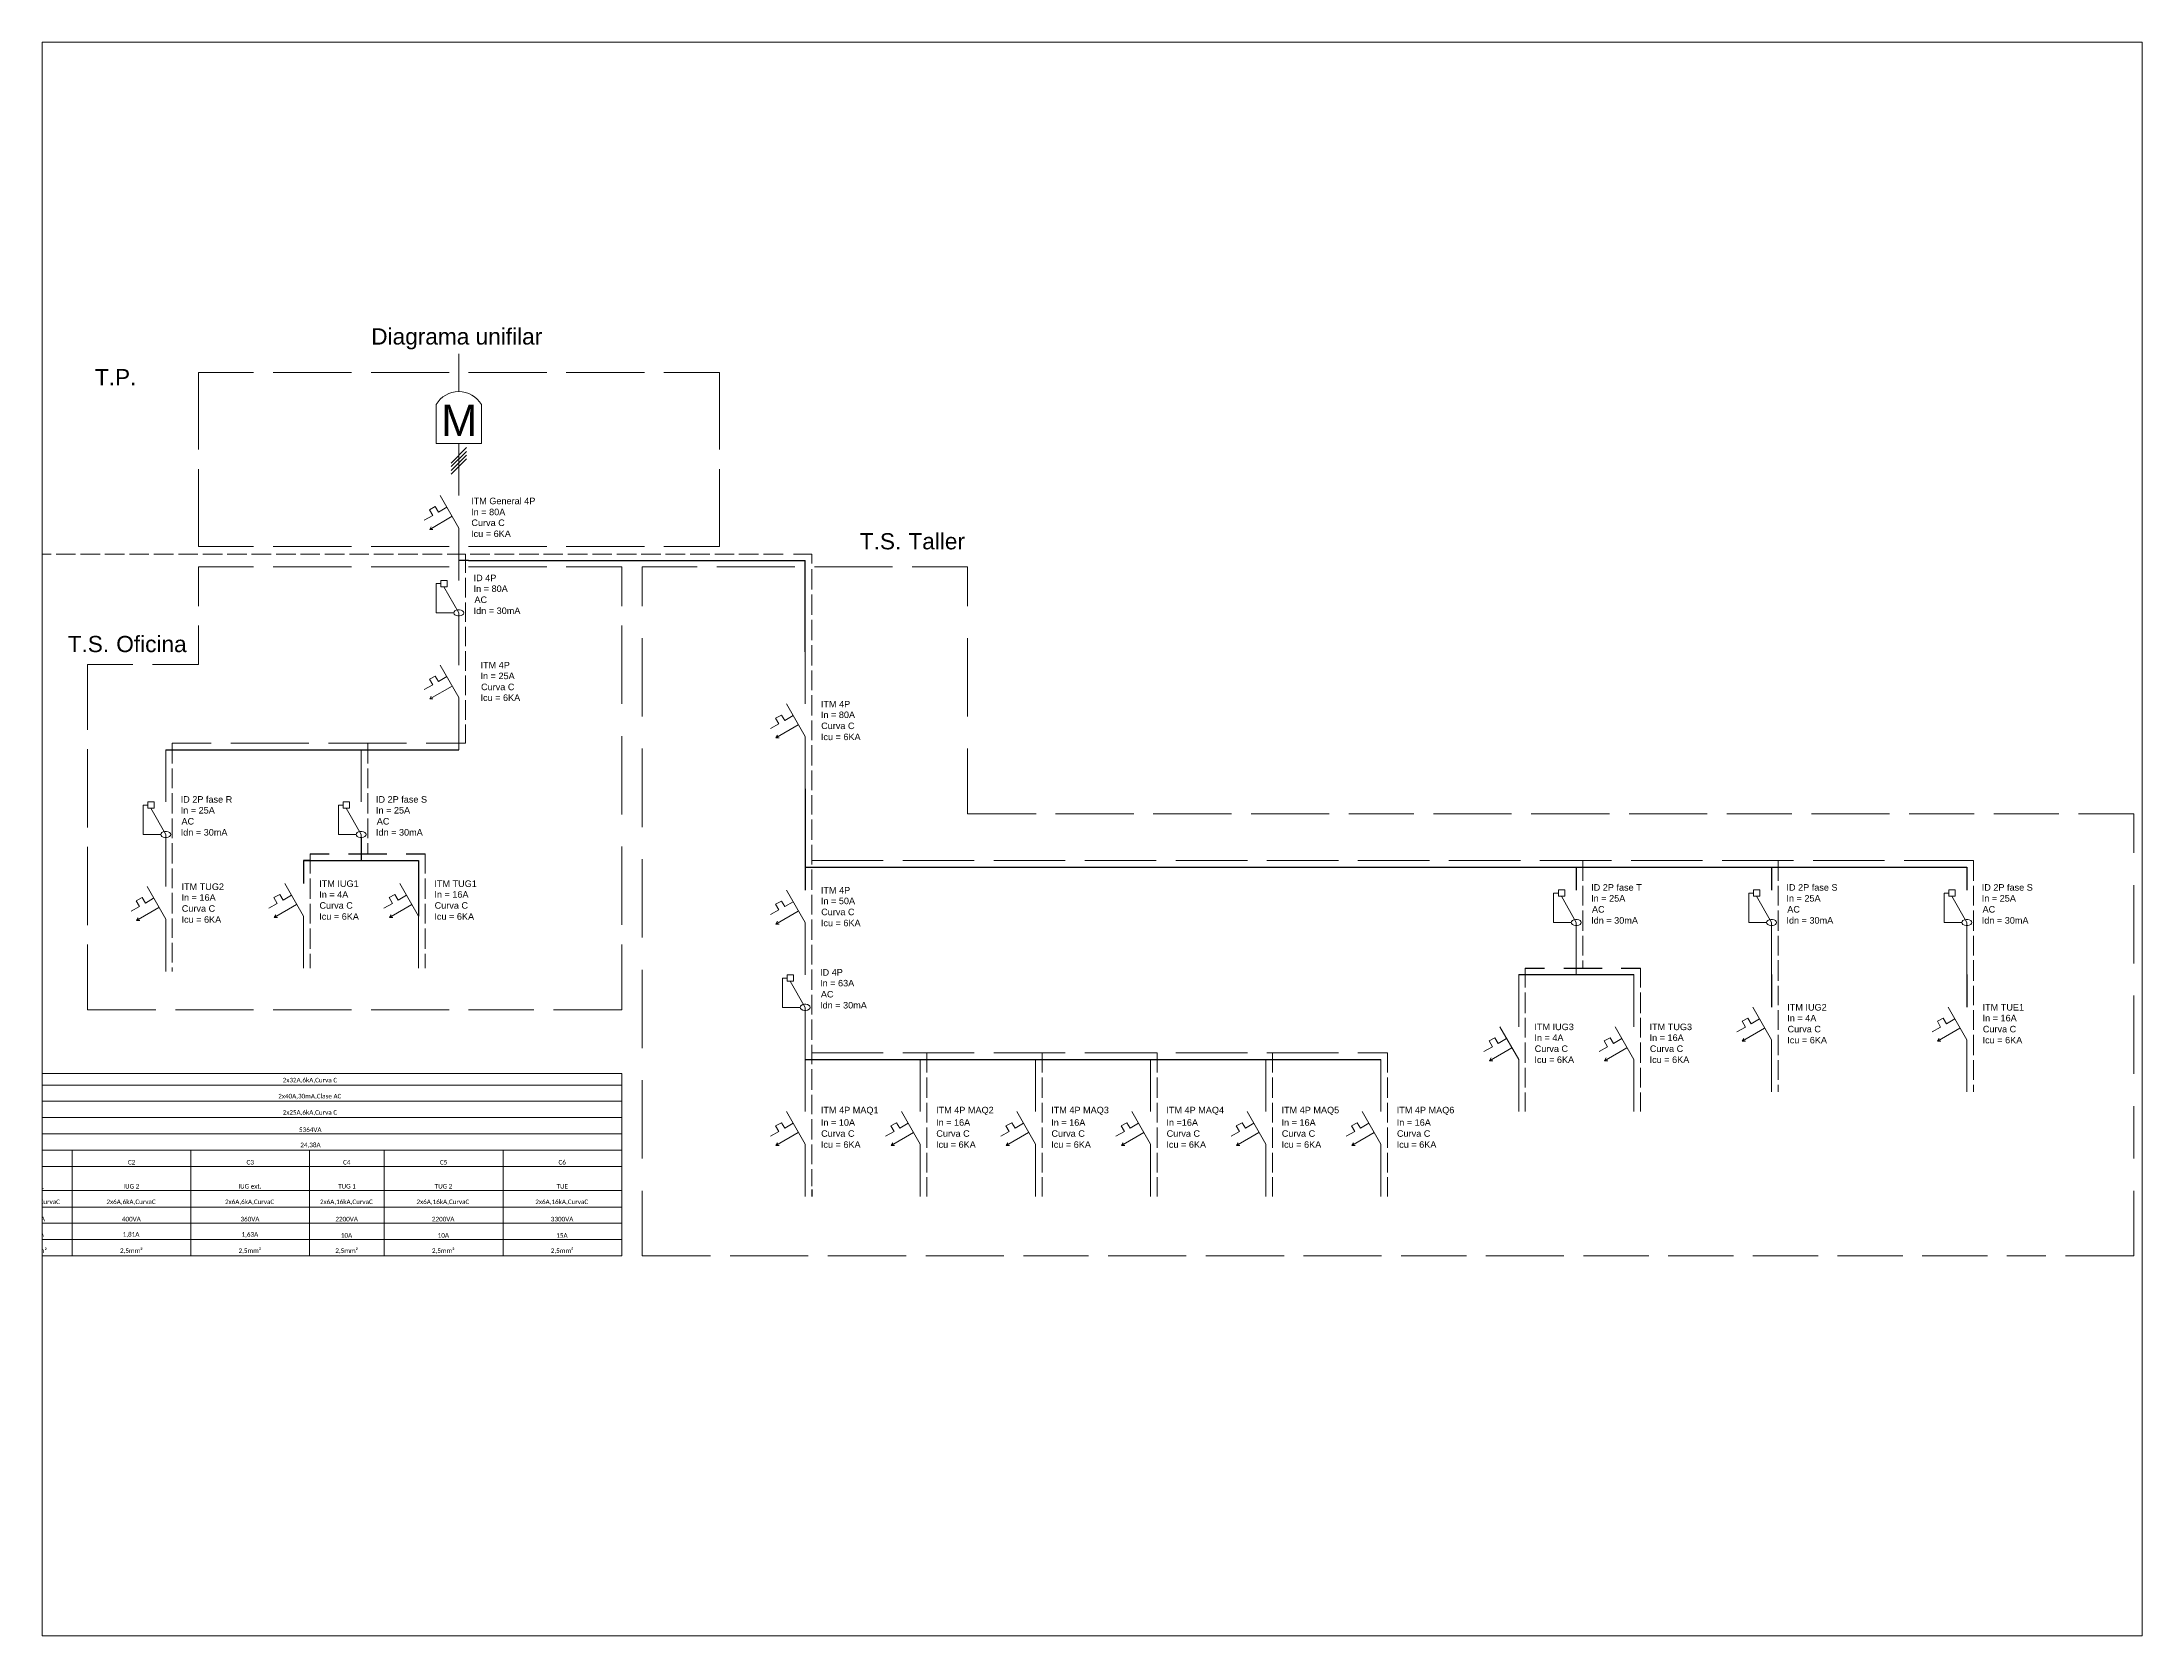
# Paper-space layout 'Layout2' of a CAD drawing. Header units: millimetres. Extents: x 26 to 231, y 20 to 176.
# The model-space entities are those that its viewports show. They can reach past a viewport. Long polylines and large blocks are cut down to what shows.
import ezdxf

# ---------------------------------------------------------------- set-up
doc = ezdxf.new("R2010")
doc.units = ezdxf.units.MM
for name, color, linetype in [('Diferencial', 7, 'Continuous'), ('Medidor', 7, 'Continuous'), ('PDF_Text', 7, 'Continuous'), ('T+S+R+N', 7, 'Continuous'), ('Termica', 7, 'Continuous')]:
    doc.layers.add(name, color=color, linetype=linetype)
for name, color, linetype, true_color in [('Fases', 7, 'Continuous', 0x979797), ('PDF_Geometry', 7, 'Continuous', 0x979797), ('T.P.', 7, 'Continuous', 0x72742f), ('T.S. Oficina', 7, 'Continuous', 0x5d67af), ('T.S. Taller', 7, 'Continuous', 0x991b1e), ('Tierra', 7, 'Continuous', 0x00b800)]:
    doc.layers.add(name, color=color, linetype=linetype, true_color=true_color)
doc.styles.add('PDF Arial', font='arial.ttf')
doc.styles.add('PDF Calibri', font='calibri.ttf')

psp = doc.layouts.new('Layout2')

msp = doc.modelspace()

# ---------------------------------------------------------------- texts
at = {"layer": 'Diferencial', "char_height": 0.03936942915897826, "attachment_point": 7, "style": 'PDF Arial'}
for s, insert in [('ID 4P', (3659.466040027468, 2250.816710253647)), ('In = 80A', (3659.466040027468, 2250.751076764747)), ('Idn = 30mA', (3659.466040027468, 2250.617741624288)), ('AC', (3659.47105862122, 2250.684392311786)), ('ID 2P fase R', (3657.696040152468, 2249.478410191147)), ('ID 2P fase S', (3658.876040142052, 2249.478410191147)), ('In = 25A', (3657.696040152468, 2249.412776702247)), ('AC', (3657.70105874622, 2249.346092249286)), ('In = 25A', (3658.876040142052, 2249.412776702247)), ('AC', (3658.881058735803, 2249.346092249286)), ('Idn = 30mA', (3657.696040152468, 2249.279441561788)), ('Idn = 30mA', (3658.876040142052, 2249.279441561788)), ('ID 2P fase T', (3666.218539027479, 2248.946709889065)), ('ID 2P fase S', (3667.398539017062, 2248.946709889065)), ('ID 2P fase S', (3668.578539006645, 2248.946709889065)), ('In = 25A', (3666.218539027479, 2248.881076400164)), ('AC', (3666.22355762123, 2248.814391947203)), ('In = 25A', (3667.398539017062, 2248.881076400164)), ('AC', (3667.403557610814, 2248.814391947203)), ('In = 25A', (3668.578539006645, 2248.881076400164)), ('AC', (3668.583557600397, 2248.814391947203)), ('Idn = 30mA', (3666.218539027479, 2248.747741259705)), ('Idn = 30mA', (3667.398539017062, 2248.747741259705)), ('Idn = 30mA', (3668.578539006645, 2248.747741259705)), ('ID 4P', (3661.559373152469, 2248.434176503648)), ('In = 63A', (3661.559373152469, 2248.368543014748)), ('AC', (3661.564391746221, 2248.301858561787)), ('Idn = 30mA', (3661.559373152469, 2248.235207874289))]:
    msp.add_mtext(s, dxfattribs=dict(at, insert=insert))
at = {"layer": 'Medidor', "insert": (3659.269423262556, 2251.69336822909), "char_height": 0.1884982759732423, "attachment_point": 7, "style": 'PDF Arial'}
msp.add_mtext('M', dxfattribs=at)
at = {"layer": 'PDF_Text', "attachment_point": 7}
for s, insert, char_height, style in [('Diagrama unifilar', (3658.84776624877, 2252.216389559511), 0.09782862124348851, 'PDF Arial'), ('2x32A,6kA,Curva C', (3658.312503629994, 2247.783766790236), 0.02750583274574534, 'PDF Calibri'), ('2x40A,30mA,Clase AC', (3658.285843923304, 2247.687086224303), 0.02750583274574534, 'PDF Calibri'), ('2x25A,6kA,Curva C', (3658.312503629994, 2247.588766094095), 0.02750583274574534, 'PDF Calibri'), ('5364VA', (3658.410975959822, 2247.489488859018), 0.02750583274574534, 'PDF Calibri'), ('C1', (3656.799343305376, 2247.292885470698), 0.02750583274574534, 'PDF Calibri'), ('C2', (3657.377395730361, 2247.292885470698), 0.02750583274574534, 'PDF Calibri'), ('C3', (3658.094111405716, 2247.2928219957), 0.02750583274574534, 'PDF Calibri'), ('24,38A', (3658.419168284469, 2247.39209948904), 0.02750583274574534, 'PDF Calibri'), ('C4', (3658.67736370259, 2247.292885470698), 0.02750583274574534, 'PDF Calibri'), ('C5', (3659.262349290094, 2247.2928219957), 0.02750583274574534, 'PDF Calibri'), ('C6', (3659.97906496545, 2247.2928219957), 0.02750583274574534, 'PDF Calibri'), ('2x6A,6kA,CurvaC', (3656.669201586537, 2247.048766013817), 0.02750583274574534, 'PDF Calibri'), ('IUG 1', (3656.77247994402, 2247.147821292575), 0.02750583274574534, 'PDF Calibri'), ('2x6A,6kA,CurvaC', (3657.247687334179, 2247.048766013817), 0.02750583274574534, 'PDF Calibri'), ('IUG 2', (3657.349232401032, 2247.147821292575), 0.02750583274574534, 'PDF Calibri'), ('2x6A,6kA,CurvaC', (3657.963969686878, 2247.048766013817), 0.02750583274574534, 'PDF Calibri'), ('IUG ext.', (3658.044281943517, 2247.147821292575), 0.02750583274574534, 'PDF Calibri'), ('2x6A,16kA,CurvaC', (3658.537688885288, 2247.048766013817), 0.02750583274574534, 'PDF Calibri'), ('TUG 1', (3658.647467082632, 2247.147821292575), 0.02750583274574534, 'PDF Calibri'), ('2x6A,16kA,CurvaC', (3659.120941182162, 2247.048766013817), 0.02750583274574534, 'PDF Calibri'), ('TUG 2', (3659.230719379506, 2247.147821292575), 0.02750583274574534, 'PDF Calibri'), ('2x6A,16kA,CurvaC', (3659.83895682549, 2247.048766013817), 0.02750583274574534, 'PDF Calibri'), ('TUE', (3659.967367897103, 2247.147821292575), 0.02750583274574534, 'PDF Calibri'), ('480VA', (3656.762412916237, 2246.949514865114), 0.02750583274574534, 'PDF Calibri'), ('400VA', (3657.340898663879, 2246.949514865114), 0.02750583274574534, 'PDF Calibri'), ('360VA', (3658.057614339235, 2246.949514865114), 0.02750583274574534, 'PDF Calibri'), ('2200VA', (3658.630900214988, 2246.949514865114), 0.02750583274574534, 'PDF Calibri'), ('2200VA', (3659.214152511862, 2246.949514865114), 0.02750583274574534, 'PDF Calibri'), ('3300VA', (3659.932601477848, 2246.949514865114), 0.02750583274574534, 'PDF Calibri'), ('2,18A', (3656.769201572703, 2246.852112581015), 0.02750583274574534, 'PDF Calibri'), ('1,81A', (3657.345954029715, 2246.852112581015), 0.02750583274574534, 'PDF Calibri'), ('1,63A', (3658.063969673043, 2246.852112581015), 0.02750583274574534, 'PDF Calibri'), ('10A', (3658.664154510055, 2246.851181562653), 0.02750583274574534, 'PDF Calibri'), ('10A', (3659.249140097558, 2246.851181562653), 0.02750583274574534, 'PDF Calibri'), ('15A', (3659.965855772914, 2246.851181562653), 0.02750583274574534, 'PDF Calibri'), ('2,5mm²', (3656.750872959762, 2246.75377902029), 0.02750583274574534, 'PDF Calibri'), ('2,5mm²', (3657.329358707404, 2246.75377902029), 0.02750583274574534, 'PDF Calibri'), ('2,5mm²', (3658.045641060103, 2246.75377902029), 0.02750583274574534, 'PDF Calibri'), ('2,5mm²', (3658.630626647606, 2246.75377902029), 0.02750583274574534, 'PDF Calibri'), ('2,5mm²', (3659.214312267137, 2246.75377902029), 0.02750583274574534, 'PDF Calibri'), ('2,5mm²', (3659.932327910465, 2246.75377902029), 0.02750583274574534, 'PDF Calibri')]:
    msp.add_mtext(s, dxfattribs=dict(at, insert=insert, char_height=char_height, style=style))
at = {"layer": 'T.P.', "color": 67, "true_color": 0x72742f, "insert": (3657.177814843768, 2252.000122073905), "char_height": 0.09782862124348851, "attachment_point": 7, "style": 'PDF Arial'}
msp.add_mtext('T.P.', dxfattribs=at)
at = {"layer": 'T.S. Oficina', "color": 165, "true_color": 0x5d67af, "insert": (3656.915531277643, 2250.38682572381), "char_height": 0.09782862124348851, "attachment_point": 7, "style": 'PDF Arial'}
msp.add_mtext('\\pxi-3,l4,t4;T.S.^IOficina', dxfattribs=at)
at = {"layer": 'T.S. Taller', "color": 244, "true_color": 0x991b1e, "insert": (3661.701921865008, 2251.0074755154), "char_height": 0.09782862124348851, "attachment_point": 7, "style": 'PDF Arial'}
msp.add_mtext('\\pxi-3,l4,t4;T.S.^ITaller', dxfattribs=at)
at = {"layer": 'Termica', "char_height": 0.03936942915897826, "attachment_point": 7, "style": 'PDF Arial'}
for s, insert in [('ITM General 4P', (3659.451051777306, 2251.281060124288)), ('In = 80A', (3659.451051777306, 2251.214409436622)), ('Curva C', (3659.452730214806, 2251.149386702413)), ('Icu = 6KA', (3659.451051777306, 2251.082736014747)), ('ITM 4P', (3659.507715761847, 2250.290050003811)), ('In = 25A', (3659.507715761847, 2250.224416514911)), ('Icu = 6KA', (3659.507715761847, 2250.092743093036)), ('Curva C', (3659.511055917931, 2250.15773206195)), ('ITM 4P', (3661.564411813927, 2250.054391400326)), ('In = 80A', (3661.564411813927, 2249.98940243158)), ('Curva C', (3661.566073532679, 2249.922717978451)), ('Icu = 6KA', (3661.564411813927, 2249.856067290953)), ('ITM TUG2', (3657.70107933476, 2248.951091629492)), ('ITM IUG1', (3658.533163048302, 2248.969424962824)), ('ITM TUG1', (3659.22899612122, 2248.969424962826)), ('ITM 4P', (3661.564412074344, 2248.930191223243)), ('Curva C', (3657.702741053512, 2248.819418207617)), ('In = 16A', (3657.70107933476, 2248.886102660746)), ('Curva C', (3658.534824767053, 2248.837751540949)), ('In = 4A', (3658.533163048302, 2248.904435994078)), ('Curva C', (3659.230657839972, 2248.837751540952)), ('In = 16A', (3659.22899612122, 2248.90443599408)), ('Curva C', (3661.566073793096, 2248.798517801368)), ('In = 50A', (3661.564412074344, 2248.865202254497)), ('Icu = 6KA', (3657.70107933476, 2248.752767520119)), ('Icu = 6KA', (3658.533163048302, 2248.771100853451)), ('Icu = 6KA', (3659.22899612122, 2248.771100853453)), ('Icu = 6KA', (3661.564412074344, 2248.73186711387)), ('ITM IUG2', (3667.403578199354, 2248.222691327409)), ('ITM TUE1', (3668.583578188937, 2248.222691327409)), ('In = 16A', (3668.583578188937, 2248.157702358663)), ('ITM IUG3', (3665.875661673311, 2248.104391275325)), ('In = 4A', (3665.875661673311, 2248.039402306579)), ('ITM TUG3', (3666.57149474623, 2248.104391275328)), ('In = 16A', (3666.57149474623, 2248.039402306581)), ('Curva C', (3667.405239918106, 2248.091017905534)), ('In = 4A', (3667.403578199354, 2248.157702358663)), ('Curva C', (3668.585239907689, 2248.091017905534)), ('Curva C', (3665.877323392063, 2247.97271785345)), ('Icu = 6KA', (3665.875661673311, 2247.906067165952)), ('Curva C', (3666.573156464981, 2247.972717853453)), ('Icu = 6KA', (3666.57149474623, 2247.906067165954)), ('Icu = 6KA', (3667.403578199354, 2248.024367218036)), ('Icu = 6KA', (3668.583578188937, 2248.024367218036)), ('ITM 4P MAQ1', (3661.564412334761, 2247.59185788991)), ('In = 10A', (3661.564412334761, 2247.526868921163)), ('ITM 4P MAQ2', (3662.26024540768, 2247.591857889912)), ('In = 16A', (3662.26024540768, 2247.526868921166)), ('ITM 4P MAQ3', (3662.956078480598, 2247.591857889914)), ('In = 16A', (3662.956078480598, 2247.526868921168)), ('ITM 4P MAQ4', (3663.651911553517, 2247.591857889916)), ('In =16A', (3663.651911553517, 2247.52686892117)), ('ITM 4P MAQ5', (3664.347744626435, 2247.591857889919)), ('In = 16A', (3664.347744626435, 2247.526868921173)), ('ITM 4P MAQ6', (3665.043577699354, 2247.591857889921)), ('In = 16A', (3665.043577699354, 2247.526868921175)), ('Curva C', (3661.566074053513, 2247.460184468035)), ('Curva C', (3662.261907126431, 2247.460184468037)), ('Curva C', (3662.95774019935, 2247.460184468039)), ('Curva C', (3663.653573272268, 2247.460184468041)), ('Curva C', (3664.349406345187, 2247.460184468044)), ('Curva C', (3665.045239418105, 2247.460184468046)), ('Icu = 6KA', (3661.564412334761, 2247.393533780536)), ('Icu = 6KA', (3662.26024540768, 2247.393533780539)), ('Icu = 6KA', (3662.956078480598, 2247.393533780541)), ('Icu = 6KA', (3663.651911553517, 2247.393533780543)), ('Icu = 6KA', (3664.347744626435, 2247.393533780546)), ('Icu = 6KA', (3665.043577699354, 2247.393533780548))]:
    msp.add_mtext(s, dxfattribs=dict(at, insert=insert))

# ---------------------------------------------------------------- linework, layer by layer
at = {"layer": 'Diferencial'}
msp.add_line((3658.78614483997, 2249.268471925522), (3658.78614483997, 2249.129305310939), dxfattribs=at)
at = {"layer": 'Diferencial', "color": 7, "lineweight": 13}
for points in [[(3659.34614468372, 2250.625105321355), (3659.239477798304, 2250.625105321355), (3659.239477798304, 2250.801771894272), (3659.267811142054, 2250.801771894272)], [(3659.376144725387, 2250.310105425522), (3659.376144725387, 2250.625105321355), (3659.286144579553, 2250.783438779689)], [(3657.57614480872, 2249.286805258856), (3657.469477923304, 2249.286805258856), (3657.469477923304, 2249.463471831772), (3657.497811267054, 2249.463471831772)], [(3657.606144850387, 2248.971805363022), (3657.606144850387, 2249.286805258856), (3657.516144704553, 2249.445138717189)], [(3658.756144798303, 2249.286805258856), (3658.649477912887, 2249.286805258856), (3658.649477912887, 2249.463471831772), (3658.677811256637, 2249.463471831772)], [(3658.78614483997, 2249.129305310939), (3658.78614483997, 2249.286805258856), (3658.696144694137, 2249.445138717189)], [(3666.09864368373, 2248.755104956773), (3665.991976798314, 2248.755104956773), (3665.991976798314, 2248.93177152969), (3666.020310142064, 2248.93177152969)], [(3666.128643725397, 2248.440105060939), (3666.128643725397, 2248.755104956773), (3666.038643579564, 2248.913438415106)], [(3667.278643673314, 2248.755104956773), (3667.171976787897, 2248.755104956773), (3667.171976787897, 2248.93177152969), (3667.200310131647, 2248.93177152969)], [(3667.30864371498, 2248.440105060939), (3667.30864371498, 2248.755104956773), (3667.218643569147, 2248.913438415106)], [(3668.458643662897, 2248.755104956773), (3668.351976777481, 2248.755104956773), (3668.351976777481, 2248.93177152969), (3668.380310121231, 2248.93177152969)], [(3668.488643704564, 2248.440105060939), (3668.488643704564, 2248.755104956773), (3668.39864355873, 2248.913438415106)], [(3661.439477808721, 2248.242571571356), (3661.332810923304, 2248.242571571356), (3661.332810923304, 2248.419238144273), (3661.361144267054, 2248.419238144273)], [(3661.469477850388, 2247.927571675523), (3661.469477850388, 2248.242571571356), (3661.379477704554, 2248.40090502969)]]:
    msp.add_lwpolyline(points, dxfattribs=at)
for points in [[(3659.30614471497, 2250.821772040106), (3659.30614471497, 2250.783438779689), (3659.267811142054, 2250.783438779689), (3659.267811142054, 2250.821772040106)], [(3659.40614446497, 2250.625105321355), (3659.404477798304, 2250.631771988022), (3659.399477798303, 2250.636771988022), (3659.39114446497, 2250.641771988022), (3659.38114446497, 2250.643438654689), (3659.37114446497, 2250.643438654689), (3659.36114446497, 2250.641771988022), (3659.352811131637, 2250.636771988022), (3659.347811131637, 2250.631771988022), (3659.34614446497, 2250.625105321355), (3659.347811131637, 2250.618438654689), (3659.352811131637, 2250.613438654689), (3659.36114446497, 2250.608438654689), (3659.37114446497, 2250.606771988022), (3659.38114446497, 2250.606771988022), (3659.39114446497, 2250.608438654689), (3659.399477798303, 2250.613438654689), (3659.404477798304, 2250.618438654689)], [(3657.53614483997, 2249.483471977606), (3657.53614483997, 2249.445138717189), (3657.497811267054, 2249.445138717189), (3657.497811267054, 2249.483471977606)], [(3658.716144829554, 2249.483471977606), (3658.716144829554, 2249.445138717189), (3658.677811256637, 2249.445138717189), (3658.677811256637, 2249.483471977606)], [(3657.63614458997, 2249.286805258856), (3657.634477923304, 2249.293471925522), (3657.629477923304, 2249.298471925522), (3657.62114458997, 2249.303471925522), (3657.61114458997, 2249.305138592189), (3657.60114458997, 2249.305138592189), (3657.59114458997, 2249.303471925522), (3657.582811256637, 2249.298471925522), (3657.577811256637, 2249.293471925522), (3657.57614458997, 2249.286805258856), (3657.577811256637, 2249.280138592189), (3657.582811256637, 2249.275138592189), (3657.59114458997, 2249.270138592189), (3657.60114458997, 2249.268471925522), (3657.61114458997, 2249.268471925522), (3657.62114458997, 2249.270138592189), (3657.629477923304, 2249.275138592189), (3657.634477923304, 2249.280138592189)], [(3658.816144579554, 2249.286805258856), (3658.814477912887, 2249.293471925522), (3658.809477912887, 2249.298471925522), (3658.801144579554, 2249.303471925522), (3658.791144579553, 2249.305138592189), (3658.781144579554, 2249.305138592189), (3658.771144579553, 2249.303471925522), (3658.76281124622, 2249.298471925522), (3658.75781124622, 2249.293471925522), (3658.756144579554, 2249.286805258856), (3658.75781124622, 2249.280138592189), (3658.76281124622, 2249.275138592189), (3658.771144579553, 2249.270138592189), (3658.781144579554, 2249.268471925522), (3658.791144579553, 2249.268471925522), (3658.801144579554, 2249.270138592189), (3658.809477912887, 2249.275138592189), (3658.814477912887, 2249.280138592189)], [(3666.05864371498, 2248.951771675523), (3666.05864371498, 2248.913438415106), (3666.020310142064, 2248.913438415106), (3666.020310142064, 2248.951771675523)], [(3667.238643704564, 2248.951771675523), (3667.238643704564, 2248.913438415106), (3667.200310131647, 2248.913438415106), (3667.200310131647, 2248.951771675523)], [(3668.418643694147, 2248.951771675523), (3668.418643694147, 2248.913438415106), (3668.380310121231, 2248.913438415106), (3668.380310121231, 2248.951771675523)], [(3666.15864346498, 2248.755104956773), (3666.156976798314, 2248.761771623439), (3666.151976798314, 2248.76677162344), (3666.14364346498, 2248.77177162344), (3666.13364346498, 2248.773438290106), (3666.12364346498, 2248.773438290106), (3666.11364346498, 2248.77177162344), (3666.105310131647, 2248.76677162344), (3666.100310131647, 2248.761771623439), (3666.09864346498, 2248.755104956773), (3666.100310131647, 2248.748438290106), (3666.105310131647, 2248.743438290106), (3666.11364346498, 2248.738438290106), (3666.12364346498, 2248.736771623439), (3666.13364346498, 2248.736771623439), (3666.14364346498, 2248.738438290106), (3666.151976798314, 2248.743438290106), (3666.156976798314, 2248.748438290106)], [(3667.338643454564, 2248.755104956773), (3667.336976787897, 2248.761771623439), (3667.331976787897, 2248.76677162344), (3667.323643454564, 2248.77177162344), (3667.313643454564, 2248.773438290106), (3667.303643454564, 2248.773438290106), (3667.293643454564, 2248.77177162344), (3667.28531012123, 2248.76677162344), (3667.28031012123, 2248.761771623439), (3667.278643454564, 2248.755104956773), (3667.28031012123, 2248.748438290106), (3667.28531012123, 2248.743438290106), (3667.293643454564, 2248.738438290106), (3667.303643454564, 2248.736771623439), (3667.313643454564, 2248.736771623439), (3667.323643454564, 2248.738438290106), (3667.331976787897, 2248.743438290106), (3667.336976787897, 2248.748438290106)], [(3668.518643444147, 2248.755104956773), (3668.516976777481, 2248.761771623439), (3668.51197677748, 2248.76677162344), (3668.503643444147, 2248.77177162344), (3668.493643444147, 2248.773438290106), (3668.483643444147, 2248.773438290106), (3668.473643444147, 2248.77177162344), (3668.465310110814, 2248.76677162344), (3668.460310110814, 2248.761771623439), (3668.458643444147, 2248.755104956773), (3668.460310110814, 2248.748438290106), (3668.465310110814, 2248.743438290106), (3668.473643444147, 2248.738438290106), (3668.483643444147, 2248.736771623439), (3668.493643444147, 2248.736771623439), (3668.503643444147, 2248.738438290106), (3668.51197677748, 2248.743438290106), (3668.516976777481, 2248.748438290106)], [(3661.399477839971, 2248.439238290106), (3661.399477839971, 2248.40090502969), (3661.361144267054, 2248.40090502969), (3661.361144267054, 2248.439238290106)], [(3661.499477589971, 2248.242571571356), (3661.497810923304, 2248.249238238023), (3661.492810923304, 2248.254238238023), (3661.484477589971, 2248.259238238023), (3661.474477589971, 2248.26090490469), (3661.464477589971, 2248.26090490469), (3661.454477589971, 2248.259238238023), (3661.446144256638, 2248.254238238023), (3661.441144256637, 2248.249238238023), (3661.439477589971, 2248.242571571356), (3661.441144256637, 2248.23590490469), (3661.446144256638, 2248.230904904689), (3661.454477589971, 2248.22590490469), (3661.464477589971, 2248.224238238023), (3661.474477589971, 2248.224238238023), (3661.484477589971, 2248.22590490469), (3661.492810923304, 2248.230904904689), (3661.497810923304, 2248.23590490469)]]:
    msp.add_lwpolyline(points, close=True, dxfattribs=at)
at = {"layer": 'Fases', "color": 7, "lineweight": 13}
for points in [[(3659.422811194137, 2251.623438613022), (3659.33114465247, 2251.530105373439)], [(3659.422811194137, 2251.600105383855), (3659.33114465247, 2251.508438529689)], [(3659.422811194137, 2251.577620493914), (3659.33114465247, 2251.485953639748)], [(3659.422811194137, 2251.555135603973), (3659.33114465247, 2251.463468749807)]]:
    msp.add_lwpolyline(points, dxfattribs=at)
at = {"layer": 'Medidor', "color": 7, "lineweight": 13}
msp.add_lwpolyline([(3659.514478048303, 2251.885105227605), (3659.514478048303, 2251.648438550522), (3659.239477798304, 2251.648438550522), (3659.239477798304, 2251.885105227605)], dxfattribs=at)
msp.add_arc((3659.37614468372, 2251.803510993457), 0.1583230520988142, 30.3206171684106, 149.6793828315894, dxfattribs=at)
at = {"layer": 'PDF_Geometry', "color": 7, "lineweight": 13}
for points in [[(3660.361144381637, 2247.843338613022), (3660.361144381637, 2247.380005165105), (3660.361144381637, 2246.741671852605), (3656.162810642054, 2246.741671852605), (3656.162810642054, 2247.843338613022), (3660.361144069137, 2247.843338613022)], [(3656.162810642054, 2247.771671946355), (3660.361144069137, 2247.771671946355)], [(3656.162810642054, 2247.675005279688), (3660.361144069137, 2247.675005279688)], [(3656.162810642054, 2247.576671946355), (3660.361144069137, 2247.576671946355)], [(3656.162810642054, 2247.478338602605), (3660.361144069137, 2247.478338602605)], [(3656.162810642054, 2247.380005279688), (3660.361144069137, 2247.380005279688)], [(3657.041143892054, 2247.380005279688), (3657.041143892054, 2246.741671925522)], [(3657.757810506637, 2247.380005279688), (3657.757810506637, 2246.741671925522)], [(3658.474477131637, 2247.380005279688), (3658.474477131637, 2246.741671925522)], [(3658.926143798304, 2247.380005279688), (3658.926143798304, 2246.741671925522)], [(3659.644477204553, 2247.380005279688), (3659.644477204553, 2246.741671925522)], [(3656.162810642054, 2247.281671967188), (3660.361144069137, 2247.281671967188)], [(3656.162810642054, 2247.136671988022), (3660.361144069137, 2247.136671988022)], [(3656.162810642054, 2247.036671925522), (3660.361144069137, 2247.036671925522)], [(3656.162810642054, 2246.938338644272), (3660.361144069137, 2246.938338644272)], [(3656.162810642054, 2246.840005279688), (3660.361144069137, 2246.840005279688)]]:
    msp.add_lwpolyline(points, dxfattribs=at)
at = {"layer": 'T+S+R+N', "color": 0}
for p, q in [((3659.436144673304, 2250.941788665105), (3659.376144725387, 2250.941788665105)), ((3659.436144673304, 2250.941788665105), (3661.469477329554, 2250.941788665105)), ((3661.469477329554, 2250.390105185939), (3661.469477329554, 2250.941788665105))]:
    msp.add_line(p, q, dxfattribs=at)
at = {"layer": 'T+S+R+N'}
for p, q in [((3657.60614458997, 2249.798438644272), (3659.376144725387, 2249.798438644272)), ((3661.469477329554, 2249.563405081773), (3661.469477329554, 2249.090071571356)), ((3658.438228303511, 2249.129305310938), (3658.577394918095, 2249.129305310938)), ((3658.476561563928, 2249.129305310938), (3658.438228303511, 2249.129305310938)), ((3658.438228563928, 2249.129305310938), (3658.438228563928, 2248.990138696354)), ((3658.577394918095, 2249.129305310938), (3658.716561532678, 2249.129305310938)), ((3658.716561532678, 2249.129305310938), (3658.855728147262, 2249.129305310939)), ((3658.855728147262, 2249.129305310939), (3658.994894761846, 2249.129305310939)), ((3658.994894761846, 2249.129305310939), (3659.13406137643, 2249.12930531094)), ((3659.134061636847, 2249.12930531094), (3659.134061636847, 2248.990138696357)), ((3661.469477329554, 2249.090071571356), (3664.94864321498, 2249.090071571356)), ((3661.469477589971, 2249.090071571356), (3661.469477589971, 2248.950904956773)), ((3664.94864321498, 2249.090071571356), (3666.128643204564, 2249.090071571356)), ((3666.128643464981, 2249.090071571356), (3666.128643464981, 2248.950904956773)), ((3666.128643464981, 2249.090071571356), (3667.308643454564, 2249.090071571356)), ((3667.308643454564, 2249.090071571356), (3667.308643454564, 2248.950904956773)), ((3667.308643714981, 2249.090071571356), (3668.488643704564, 2249.090071571356)), ((3668.488643444147, 2249.090071571356), (3668.488643444147, 2248.950904956773)), ((3665.780727188938, 2248.440105060939), (3666.476560261856, 2248.440105060941)), ((3667.30864371498, 2248.440105060939), (3667.30864371498, 2248.243405060939)), ((3668.488643704564, 2248.440105060939), (3668.488643704564, 2248.243405060939)), ((3661.469477850388, 2247.927571675523), (3662.165310923306, 2247.927571675525)), ((3662.165310923306, 2247.927571675525), (3662.861143996225, 2247.927571675527)), ((3662.861143996225, 2247.927571675527), (3663.556977069143, 2247.92757167553)), ((3663.556977069143, 2247.92757167553), (3664.252810142062, 2247.927571675532)), ((3664.252810142062, 2247.927571675532), (3664.94864321498, 2247.927571675534))]:
    msp.add_line(p, q, dxfattribs=at)
at = {"layer": 'T+S+R+N', "color": 7, "lineweight": 13}
for points in [[(3659.376144725387, 2251.963438769272), (3659.376144725387, 2252.190105217189)], [(3659.376144725387, 2251.648438550522), (3659.376144725387, 2251.333438654689)], [(3661.469477329554, 2250.390105185939), (3661.469477329554, 2250.075105133856)], [(3657.60614458997, 2249.798438644272), (3657.60614458997, 2249.483438592189)], [(3658.786144579553, 2249.798438644272), (3658.786144579553, 2249.483438592189)], [(3665.780727188938, 2248.440105060939), (3665.780727188938, 2248.125105008855)], [(3666.476560261856, 2248.440105060941), (3666.476560261856, 2248.125105008858)], [(3661.469477850388, 2247.927571675523), (3661.469477850388, 2247.61257162344)], [(3662.165310923306, 2247.927571675525), (3662.165310923306, 2247.612571623442)], [(3662.861143996225, 2247.927571675527), (3662.861143996225, 2247.612571623444)], [(3663.556977069143, 2247.92757167553), (3663.556977069143, 2247.612571623446)], [(3664.252810142062, 2247.927571675532), (3664.252810142062, 2247.612571623449)], [(3664.94864321498, 2247.927571675534), (3664.94864321498, 2247.612571623451)]]:
    msp.add_lwpolyline(points, dxfattribs=at)
at = {"layer": 'T.P.', "color": 67, "lineweight": 13, "true_color": 0x72742f}
for points in [[(3658.136144642053, 2252.076772154689), (3657.80281130872, 2252.076772154689), (3657.80281130872, 2251.611771998439)], [(3658.72781133997, 2252.076772154689), (3658.254477985804, 2252.076772154689)], [(3659.31781133997, 2252.076772154689), (3658.84614468372, 2252.076772154689)], [(3659.90781137122, 2252.076772154689), (3659.436144673304, 2252.076772154689)], [(3660.49947802747, 2252.076772154689), (3660.026144704554, 2252.076772154689)], [(3660.951144537887, 2251.611771998439), (3660.951144537887, 2252.076772154689), (3660.616144819137, 2252.076772154689)], [(3657.80281130872, 2251.493438821356), (3657.80281130872, 2251.026771956772), (3658.136144642053, 2251.026771956772)], [(3660.616144819137, 2251.026771956772), (3660.951144537887, 2251.026771956772), (3660.951144537887, 2251.493438821356)], [(3658.254477985804, 2251.026771956772), (3658.72781133997, 2251.026771956772)], [(3658.84614468372, 2251.026771956772), (3659.317811329553, 2251.026771956772)], [(3659.436144673304, 2251.026771956772), (3659.907811329554, 2251.026771956772)], [(3660.026144662887, 2251.026771956772), (3660.49947802747, 2251.026771956772)]]:
    msp.add_lwpolyline(points, dxfattribs=at)
at = {"layer": 'T.S. Oficina', "color": 165, "lineweight": 13, "true_color": 0x5d67af}
for points in [[(3657.80281130872, 2250.666771988022), (3657.80281130872, 2250.903438665106), (3658.136144642053, 2250.903438665106)], [(3658.254477985804, 2250.903438665106), (3658.72781133997, 2250.903438665106)], [(3658.84614468372, 2250.903438665106), (3659.317811329553, 2250.903438665106)], [(3659.436144673304, 2250.903438665106), (3659.907811329554, 2250.903438665106)], [(3660.026144662887, 2250.903438665106), (3660.361144381637, 2250.903438665106), (3660.361144381637, 2250.666771988022)], [(3657.80281130872, 2250.548438800522), (3657.80281130872, 2250.313438508856), (3657.526144662887, 2250.313438508856)], [(3660.361144381637, 2250.548438800522), (3660.361144381637, 2250.075105446355)], [(3657.407811162887, 2250.313438508856), (3657.132811225387, 2250.313438508856), (3657.132811225387, 2249.918438685939)], [(3660.361144381637, 2249.880955290105), (3660.361144381637, 2249.407621935938)], [(3657.132811225387, 2249.801772050522), (3657.132811225387, 2249.328438696356)], [(3660.361144381637, 2249.213438613021), (3660.361144381637, 2248.740105258855)], [(3657.132811225387, 2249.211772060939), (3657.132811225387, 2248.738438706772)], [(3657.132811225387, 2248.621772071356), (3657.132811225387, 2248.228438644272), (3657.546144642054, 2248.228438644272)], [(3660.361144381637, 2248.621772071355), (3660.361144381637, 2248.228438644271), (3659.94781096497, 2248.228438644271)], [(3657.664477985803, 2248.228438644272), (3658.136144642053, 2248.228438644272)], [(3658.254477985804, 2248.228438644272), (3658.72781133997, 2248.228438644272)], [(3658.84614468372, 2248.228438644272), (3659.31781133997, 2248.228438644272)], [(3659.436144517053, 2248.228438644272), (3659.829477787887, 2248.228438644271)]]:
    msp.add_lwpolyline(points, dxfattribs=at)
at = {"layer": 'T.S. Taller', "color": 244, "lineweight": 13, "true_color": 0x991b1e}
for points in [[(3660.484477673304, 2250.666771988022), (3660.484477673304, 2250.903438665106), (3660.817811006637, 2250.903438665106)], [(3660.936144506637, 2250.903438665106), (3661.40781115247, 2250.903438665106)], [(3661.526144652471, 2250.903438665106), (3661.997811298304, 2250.903438665106)], [(3662.116144798304, 2250.903438665106), (3662.451144517054, 2250.903438665106), (3662.451144517054, 2250.666771988022)], [(3660.484477673304, 2250.472588665105), (3660.484477673304, 2249.999255310939)], [(3662.451144517054, 2250.472588665105), (3662.451144517054, 2249.999255310939)], [(3660.484477673304, 2249.805071988022), (3660.484477673304, 2249.331738633855)], [(3662.451144517054, 2249.805071988022), (3662.451144517054, 2249.411738560938), (3662.86447793372, 2249.411738560938)], [(3662.982811110803, 2249.411738560938), (3663.454477767053, 2249.411738560938)], [(3663.572811110803, 2249.411738560938), (3664.04614446497, 2249.411738560938)], [(3664.16447780872, 2249.411738560938), (3664.63614446497, 2249.411738560938)], [(3664.754477642053, 2249.411738560938), (3665.147810912887, 2249.411738560937)], [(3665.26614408997, 2249.411738560937), (3665.73781074622, 2249.411738560937)], [(3665.85614408997, 2249.411738560937), (3666.329477444137, 2249.411738560937)], [(3666.447810787887, 2249.411738560937), (3666.919477444137, 2249.411738560937)], [(3667.03781062122, 2249.411738560937), (3667.431143892054, 2249.411738560937)], [(3667.549477069137, 2249.411738560937), (3668.021143725387, 2249.411738560937)], [(3668.139476902471, 2249.411738560937), (3668.532810173304, 2249.411738560936)], [(3668.651143350387, 2249.411738560936), (3669.044476621221, 2249.411738560935)], [(3669.162809798304, 2249.411738560935), (3669.497809517054, 2249.411738560935), (3669.497809517054, 2249.175071883851)], [(3660.484477673304, 2249.137555310939), (3660.484477673304, 2248.664221956772)], [(3669.497809517054, 2248.980888560935), (3669.497809517054, 2248.507555206768)], [(3660.484477673304, 2248.470038633855), (3660.484477673304, 2247.996705279689)], [(3669.497809517054, 2248.313371883851), (3669.497809517054, 2247.840038529685)], [(3660.484477673304, 2247.802521956772), (3660.484477673304, 2247.329188602605)], [(3669.497809517054, 2247.645855206768), (3669.497809517054, 2247.329188602598)], [(3660.484477673304, 2247.135005279689), (3660.484477673304, 2246.741671852605), (3660.89781108997, 2246.741671852605)], [(3669.497809517054, 2247.135005279682), (3669.497809517054, 2246.741671852598), (3669.084476100388, 2246.741671852598)], [(3661.016144267053, 2246.741671852605), (3661.487810923303, 2246.741671852605)], [(3661.606144267053, 2246.741671852605), (3662.07947762122, 2246.741671852605)], [(3662.19781096497, 2246.741671852605), (3662.66947762122, 2246.741671852605)], [(3662.787810798303, 2246.741671852605), (3663.181144069137, 2246.741671852604)], [(3663.29947724622, 2246.741671852604), (3663.77114390247, 2246.741671852604)], [(3663.88947724622, 2246.741671852604), (3664.362810600387, 2246.741671852604)], [(3664.481143944137, 2246.741671852604), (3664.952810600387, 2246.741671852604)], [(3665.07114377747, 2246.741671852604), (3665.464477048304, 2246.741671852603)], [(3665.582810225387, 2246.741671852603), (3666.054476881638, 2246.741671852603)], [(3666.172810058721, 2246.741671852603), (3666.566143329555, 2246.741671852602)], [(3666.684476506638, 2246.741671852602), (3667.077809777471, 2246.741671852601)], [(3667.196142954554, 2246.741671852601), (3667.589476225388, 2246.741671852601)], [(3667.707809402471, 2246.741671852601), (3668.101142673305, 2246.7416718526)], [(3668.219475850388, 2246.7416718526), (3668.612809121222, 2246.741671852599)], [(3668.731142298305, 2246.741671852599), (3668.966142923305, 2246.741671852598)]]:
    msp.add_lwpolyline(points, dxfattribs=at)
at = {"layer": 'Termica'}
msp.add_line((3659.134061636847, 2248.990138696357), (3659.134061636847, 2248.793438696357), dxfattribs=at)
at = {"layer": 'Termica', "color": 7, "lineweight": 13}
for points in [[(3659.304478017053, 2251.263438644272), (3659.254477819137, 2251.233438592189), (3659.23447799622, 2251.266772050522), (3659.199477829553, 2251.248438613022), (3659.219477975387, 2251.213438769272), (3659.167811392053, 2251.185105425522)], [(3659.376144725387, 2250.821772040106), (3659.376144725387, 2251.136771935939), (3659.264478048303, 2251.333438654689)], [(3659.336144454554, 2251.208438654689), (3659.201144537887, 2251.128438727605), (3659.219477975387, 2251.128438727605)], [(3659.201144537887, 2251.128438727605), (3659.20947805872, 2251.145105456772)], [(3659.304478017053, 2250.240105404689), (3659.254477819137, 2250.210105352606), (3659.23447799622, 2250.243438821356), (3659.199477829553, 2250.225105383855), (3659.219477975387, 2250.190105217189), (3659.167811392053, 2250.161771873439)], [(3659.376144725387, 2249.798438644272), (3659.376144725387, 2250.113438706772), (3659.264478048303, 2250.310105425522)], [(3659.336144454554, 2250.183438717189), (3659.201144537887, 2250.105105175522), (3659.219477975387, 2250.105105175522)], [(3659.201144537887, 2250.105105175522), (3659.20947805872, 2250.121771904689)], [(3661.396143902471, 2250.005071842189), (3661.346144037887, 2249.975071790106), (3661.326143892054, 2250.008405092189), (3661.291144048304, 2249.990071810939), (3661.31114387122, 2249.955071810939), (3661.259477287887, 2249.926738456773)], [(3661.469477329554, 2249.563405081773), (3661.469477329554, 2249.878405133856), (3661.356143944137, 2250.075071696356)], [(3661.427810662887, 2249.948405144273), (3661.292810756637, 2249.870071769273), (3661.312810569137, 2249.870071769273)], [(3661.292810756637, 2249.870071769273), (3661.302810662887, 2249.886738498439)], [(3657.606144850387, 2248.460105310939), (3657.606144850387, 2248.775105363022), (3657.492811464971, 2248.971771925522)], [(3658.438228563928, 2248.478438644271), (3658.438228563928, 2248.793438696354), (3658.324895178512, 2248.990105258854)], [(3659.134061636847, 2248.478438644273), (3659.134061636847, 2248.793438696357), (3659.02072825143, 2248.990105258857)], [(3657.532811423304, 2248.901772071355), (3657.482811558721, 2248.871772019272), (3657.462811412887, 2248.905105321355), (3657.427811569137, 2248.886772040105), (3657.447811392054, 2248.851772040106), (3657.396144808721, 2248.823438685939)], [(3657.56447818372, 2248.845105373439), (3657.42947827747, 2248.766771998439), (3657.44947808997, 2248.766771998439)], [(3658.364895136845, 2248.920105404688), (3658.314895272262, 2248.890105352604), (3658.294895126428, 2248.923438654687), (3658.259895282678, 2248.905105373437), (3658.279895105595, 2248.870105373438), (3658.228228522262, 2248.841772019271)], [(3658.396561897262, 2248.863438706771), (3658.261561991012, 2248.785105331771), (3658.281561803512, 2248.785105331771)], [(3659.060728209764, 2248.92010540469), (3659.01072834518, 2248.890105352606), (3658.990728199347, 2248.92343865469), (3658.955728355597, 2248.90510537344), (3658.975728178513, 2248.87010537344), (3658.92406159518, 2248.841772019273)], [(3659.09239497018, 2248.863438706773), (3658.95739506393, 2248.785105331773), (3658.97739487643, 2248.785105331773)], [(3661.396144162888, 2248.880871665106), (3661.346144298304, 2248.850871613023), (3661.326144152471, 2248.884204915106), (3661.291144308721, 2248.865871633856), (3661.311144131637, 2248.830871633857), (3661.259477548304, 2248.80253827969)], [(3661.469477589971, 2248.43920490469), (3661.469477589971, 2248.754204956773), (3661.356144204554, 2248.950871519273)], [(3657.42947827747, 2248.766771998439), (3657.43947818372, 2248.783438727605)], [(3658.261561991012, 2248.785105331771), (3658.271561897262, 2248.801772060937)], [(3658.95739506393, 2248.785105331773), (3658.96739497018, 2248.80177206094)], [(3661.427810923304, 2248.82420496719), (3661.292811017054, 2248.74587159219), (3661.312810829554, 2248.74587159219)], [(3661.292811017054, 2248.74587159219), (3661.302810923304, 2248.762538321356)], [(3667.30864371498, 2247.731705008856), (3667.30864371498, 2248.04670506094), (3667.195310329564, 2248.24337162344)], [(3668.488643704564, 2247.731705008856), (3668.488643704564, 2248.04670506094), (3668.375310319148, 2248.24337162344)], [(3665.780727188938, 2247.613404956772), (3665.780727188938, 2247.928405008855), (3665.667393803521, 2248.125071571355)], [(3666.476560261856, 2247.613404956774), (3666.476560261856, 2247.928405008858), (3666.36322687644, 2248.125071571358)], [(3667.235310287897, 2248.173371769273), (3667.185310423314, 2248.143371717189), (3667.165310277481, 2248.176705019273), (3667.130310433731, 2248.158371738023), (3667.150310256647, 2248.123371738023), (3667.098643673314, 2248.095038383856)], [(3667.266977048314, 2248.116705071356), (3667.131977142064, 2248.038371696356), (3667.151976954564, 2248.038371696356)], [(3668.415310277481, 2248.173371769273), (3668.365310412898, 2248.143371717189), (3668.345310267064, 2248.176705019273), (3668.310310423314, 2248.158371738023), (3668.330310246231, 2248.123371738023), (3668.278643662898, 2248.095038383856)], [(3668.446977037897, 2248.116705071356), (3668.311977131647, 2248.038371696356), (3668.331976944147, 2248.038371696356)], [(3665.707393761855, 2248.055071717189), (3665.657393897272, 2248.025071665105), (3665.637393751438, 2248.058404967188), (3665.602393907688, 2248.040071685939), (3665.622393730604, 2248.005071685939), (3665.570727147272, 2247.976738331772)], [(3665.739060522271, 2247.998405019272), (3665.604060616021, 2247.920071644272), (3665.624060428521, 2247.920071644272)], [(3666.403226834773, 2248.055071717191), (3666.35322697019, 2248.025071665108), (3666.333226824357, 2248.058404967191), (3666.298226980607, 2248.040071685941), (3666.318226803523, 2248.005071685941), (3666.26656022019, 2247.976738331774)], [(3666.43489359519, 2247.998405019274), (3666.29989368894, 2247.920071644274), (3666.31989350144, 2247.920071644274)], [(3667.131977142064, 2248.038371696356), (3667.141977048314, 2248.055038425523)], [(3668.311977131647, 2248.038371696356), (3668.321977037897, 2248.055038425523)], [(3665.604060616021, 2247.920071644272), (3665.614060522271, 2247.936738373438)], [(3666.29989368894, 2247.920071644274), (3666.30989359519, 2247.936738373441)], [(3661.469477850388, 2247.100871571356), (3661.469477850388, 2247.41587162344), (3661.356144464971, 2247.61253818594)], [(3662.165310923306, 2247.100871571358), (3662.165310923306, 2247.415871623442), (3662.05197753789, 2247.612538185942)], [(3662.861143996225, 2247.100871571361), (3662.861143996225, 2247.415871623444), (3662.747810610808, 2247.612538185944)], [(3663.556977069143, 2247.100871571363), (3663.556977069143, 2247.415871623446), (3663.443643683727, 2247.612538185947)], [(3664.252810142062, 2247.100871571365), (3664.252810142062, 2247.415871623449), (3664.139476756645, 2247.612538185949)], [(3664.94864321498, 2247.100871571367), (3664.94864321498, 2247.415871623451), (3664.835309829564, 2247.612538185951)], [(3661.396144423305, 2247.542538331773), (3661.346144558721, 2247.51253827969), (3661.326144412888, 2247.545871581773), (3661.291144569138, 2247.527538300523), (3661.311144392054, 2247.492538300523), (3661.259477808721, 2247.464204946356)], [(3661.427811183721, 2247.485871633856), (3661.292811277471, 2247.407538258856), (3661.312811089971, 2247.407538258856)], [(3662.091977496223, 2247.542538331775), (3662.04197763164, 2247.512538279692), (3662.021977485806, 2247.545871581775), (3661.986977642056, 2247.527538300525), (3662.006977464973, 2247.492538300525), (3661.95531088164, 2247.464204946359)], [(3662.12364425664, 2247.485871633859), (3661.98864435039, 2247.407538258858), (3662.00864416289, 2247.407538258858)], [(3662.787810569142, 2247.542538331777), (3662.737810704558, 2247.512538279694), (3662.717810558725, 2247.545871581777), (3662.682810714975, 2247.527538300527), (3662.702810537891, 2247.492538300527), (3662.651143954558, 2247.464204946361)], [(3662.819477329558, 2247.485871633861), (3662.684477423308, 2247.407538258861), (3662.704477235808, 2247.407538258861)], [(3663.48364364206, 2247.54253833178), (3663.433643777477, 2247.512538279696), (3663.413643631643, 2247.545871581779), (3663.378643787893, 2247.52753830053), (3663.39864361081, 2247.49253830053), (3663.346977027477, 2247.464204946363)], [(3663.515310402477, 2247.485871633863), (3663.380310496227, 2247.407538258863), (3663.400310308727, 2247.407538258863)], [(3664.179476714979, 2247.542538331782), (3664.129476850395, 2247.512538279699), (3664.109476704562, 2247.545871581782), (3664.074476860812, 2247.527538300532), (3664.094476683728, 2247.492538300532), (3664.042810100395, 2247.464204946365)], [(3664.211143475395, 2247.485871633865), (3664.076143569145, 2247.407538258865), (3664.096143381645, 2247.407538258865)], [(3664.875309787897, 2247.542538331784), (3664.825309923314, 2247.512538279701), (3664.80530977748, 2247.545871581784), (3664.77030993373, 2247.527538300534), (3664.790309756647, 2247.492538300534), (3664.738643173314, 2247.464204946368)], [(3664.906976548314, 2247.485871633868), (3664.771976642064, 2247.407538258868), (3664.791976454564, 2247.407538258868)], [(3661.292811277471, 2247.407538258856), (3661.302811183721, 2247.424204988023)], [(3661.98864435039, 2247.407538258858), (3661.99864425664, 2247.424204988025)], [(3662.684477423308, 2247.407538258861), (3662.694477329558, 2247.424204988027)], [(3663.380310496227, 2247.407538258863), (3663.390310402477, 2247.424204988029)], [(3664.076143569145, 2247.407538258865), (3664.086143475395, 2247.424204988032)], [(3664.771976642064, 2247.407538258868), (3664.781976548314, 2247.424204988034)]]:
    msp.add_lwpolyline(points, dxfattribs=at)
at = {"layer": 'Tierra', "color": 92, "true_color": 0x00b800}
for p, q in [((3658.478228261844, 2249.169305279689), (3658.593978261844, 2249.169305279689)), ((3658.710394537887, 2249.169305279689), (3658.826144537887, 2249.169305279689)), ((3658.826144537887, 2249.169305279689), (3658.941894537887, 2249.169305279689)), ((3659.058311074346, 2249.169305279689), (3659.174061074345, 2249.169305279689)), ((3665.820726897271, 2248.48010502969), (3665.93647689727, 2248.48010502969)), ((3666.052893173313, 2248.48010502969), (3666.168643173313, 2248.48010502969)), ((3666.168643173313, 2248.48010502969), (3666.284393173313, 2248.48010502969)), ((3666.400809709772, 2248.48010502969), (3666.516559709772, 2248.48010502969)), ((3661.509477298303, 2247.14177236302), (3661.509477298303, 2247.100871571356))]:
    msp.add_line(p, q, dxfattribs=at)
at = {"layer": 'Tierra', "color": 92, "lineweight": 13, "true_color": 0x00b800}
for points in [[(3656.796144787887, 2250.980105175522), (3656.91447808997, 2250.980105175522)], [(3656.94281143372, 2250.980105175522), (3657.06114477747, 2250.980105175522)], [(3657.09114474622, 2250.980105175522), (3657.20947808997, 2250.980105175522)], [(3657.23781143372, 2250.980105175522), (3657.35614477747, 2250.980105175522)], [(3657.38614474622, 2250.980105175522), (3657.50447808997, 2250.980105175522)], [(3657.53447808997, 2250.980105175522), (3657.652811423303, 2250.980105175522)], [(3657.682811423303, 2250.980105175522), (3657.799478100386, 2250.980105175522)], [(3657.82947808997, 2250.980105175522), (3657.947811423303, 2250.980105175522)], [(3657.97781143372, 2250.980105175522), (3658.096144735803, 2250.980105175522)], [(3658.124478079553, 2250.980105175522), (3658.242811423303, 2250.980105175522)], [(3658.272811392053, 2250.980105175522), (3658.391144735803, 2250.980105175522)], [(3658.419478079553, 2250.980105175522), (3658.537811423303, 2250.980105175522)], [(3658.567811392053, 2250.980105175522), (3658.686144735803, 2250.980105175522)], [(3658.71614477747, 2250.980105175522), (3658.832811412887, 2250.980105175522)], [(3658.862811392053, 2250.980105175522), (3658.98114480872, 2250.980105175522)], [(3659.011144704553, 2250.980105175522), (3659.129478037887, 2250.980105175522)], [(3659.157811381636, 2250.980105175522), (3659.276144725387, 2250.980105175522)], [(3659.416144694137, 2250.866772113022), (3659.416144694137, 2250.980105175522), (3659.306144725386, 2250.980105175522)], [(3659.446144694136, 2250.980105175522), (3659.564477996219, 2250.980105175522)], [(3659.59281133997, 2250.980105175522), (3659.711144683719, 2250.980105175522)], [(3659.741144652469, 2250.980105175522), (3659.85947799622, 2250.980105175522)], [(3659.88781133997, 2250.980105175522), (3660.006144683719, 2250.980105175522)], [(3660.036144652469, 2250.980105175522), (3660.15447799622, 2250.980105175522)], [(3660.184478037886, 2250.980105175522), (3660.301144673303, 2250.980105175522)], [(3660.331144652469, 2250.980105175522), (3660.449478069136, 2250.980105175522)], [(3660.47947796497, 2250.980105175522), (3660.597811298303, 2250.980105175522)], [(3660.626144642053, 2250.980105175522), (3660.744477985803, 2250.980105175522)], [(3660.774477985803, 2250.980105175522), (3660.892811329552, 2250.980105175522)], [(3660.922811298302, 2250.980105175522), (3661.041144642053, 2250.980105175522)], [(3661.069477985803, 2250.980105175522), (3661.187811329552, 2250.980105175522)], [(3661.217811298302, 2250.980105175522), (3661.336144642053, 2250.980105175522)], [(3661.509477287887, 2250.923438644272), (3661.509477287887, 2250.980105175522), (3661.399477319136, 2250.980105175522)], [(3661.509477287887, 2250.766771665107), (3661.509477287887, 2250.89010496719)], [(3659.416144694137, 2250.718438644272), (3659.416144694137, 2250.836771904689)], [(3661.509477287887, 2250.613438394273), (3661.509477287887, 2250.736771696357)], [(3659.416144694137, 2250.571771967189), (3659.416144694137, 2250.688438592189)], [(3659.416144694137, 2250.423438613022), (3659.416144694137, 2250.541771915106)], [(3661.509477287887, 2250.460105123439), (3661.509477287887, 2250.583438425523)], [(3659.416144694137, 2250.275105258856), (3659.416144694137, 2250.393438602605)], [(3661.509477287887, 2250.306771852606), (3661.509477287887, 2250.430105154689)], [(3659.416144694137, 2250.128438613022), (3659.416144694137, 2250.246771956772)], [(3661.509477287887, 2250.158438508856), (3661.509477287887, 2250.276771883856)], [(3661.509477287887, 2250.005105238022), (3661.509477287887, 2250.128438540106)], [(3659.416144694137, 2249.980105279689), (3659.416144694137, 2250.098438602606)], [(3661.509477287887, 2249.856771894272), (3661.509477287887, 2249.975105269272)], [(3659.416144694137, 2249.838438613022), (3659.416144694137, 2249.951771946356)], [(3657.88114452747, 2249.838438613022), (3657.644477845179, 2249.838438613022)], [(3657.644477850387, 2249.715105310939), (3657.644477850387, 2249.838438613022)], [(3658.471144673304, 2249.838438613022), (3657.99947802747, 2249.838438613022)], [(3659.061144517053, 2249.838438613022), (3658.589477860804, 2249.838438613022)], [(3658.826144537887, 2249.715105310939), (3658.826144537887, 2249.838438613022)], [(3659.41614452747, 2249.838438613022), (3659.179478006637, 2249.838438613022)], [(3661.509477293095, 2249.703438623439), (3661.509477293095, 2249.826771925522)], [(3657.644477850387, 2249.566771967189), (3657.644477850387, 2249.685105342189)], [(3658.826144537887, 2249.566771967189), (3658.826144537887, 2249.685105342189)], [(3661.509477293095, 2249.555105279689), (3661.509477293095, 2249.673438654689)], [(3657.644477850387, 2249.413438696355), (3657.644477850387, 2249.536771998439)], [(3658.826144537887, 2249.413438696355), (3658.826144537887, 2249.536771998439)], [(3661.509477293095, 2249.406771935939), (3661.509477293095, 2249.525105310939)], [(3657.644477850387, 2249.265105352605), (3657.644477850387, 2249.383438727605)], [(3658.826144537887, 2249.265105352605), (3658.826144537887, 2249.383438727605)], [(3661.509477293095, 2249.253438665105), (3661.509477293095, 2249.376771967189)], [(3657.644477855595, 2249.111772081772), (3657.644477855595, 2249.235105383855)], [(3658.826144537887, 2249.169305279689), (3658.826144537887, 2249.235105383855)], [(3661.509477293095, 2249.105105321355), (3661.509477293095, 2249.223438696355)], [(3658.478228261844, 2249.050971904689), (3658.478228261844, 2249.169305279689)], [(3659.174061074345, 2249.050971904689), (3659.174061074345, 2249.169305279689)], [(3661.941143688928, 2249.130071540107), (3661.509477293095, 2249.130071540107)], [(3662.491143574343, 2249.130071540107), (3662.059477178511, 2249.130071540107)], [(3663.041143459759, 2249.130071540107), (3662.609477063927, 2249.130071540107)], [(3663.591143345175, 2249.130071540107), (3663.159476949342, 2249.130071540107)], [(3664.14114323059, 2249.130071540107), (3663.709476834758, 2249.130071540107)], [(3664.691143116006, 2249.130071540107), (3664.259476720174, 2249.130071540107)], [(3665.241143001422, 2249.130071540107), (3664.809476605589, 2249.130071540107)], [(3665.791142886837, 2249.130071540107), (3665.359476491005, 2249.130071540107)], [(3666.341142772253, 2249.130071540107), (3665.909476376421, 2249.130071540107)], [(3666.168642912896, 2249.006738238023), (3666.168642912896, 2249.130071540107)], [(3666.891142657669, 2249.130071540107), (3666.459476261836, 2249.130071540107)], [(3667.441142543084, 2249.130071540107), (3667.009476147252, 2249.130071540107)], [(3667.348643162897, 2249.006738238023), (3667.348643162897, 2249.130071540107)], [(3667.9911424285, 2249.130071540107), (3667.559476032668, 2249.130071540107)], [(3668.52864315248, 2249.130071540107), (3668.109475918083, 2249.130071540107)], [(3668.52864315248, 2249.006738238023), (3668.52864315248, 2249.130071540107)], [(3657.644477855595, 2248.963438738022), (3657.644477855595, 2249.081772113022)], [(3658.478228261844, 2248.897638633855), (3658.478228261844, 2249.020971935939)], [(3659.174061074345, 2248.897638633855), (3659.174061074345, 2249.020971935939)], [(3661.509477298303, 2248.951772050521), (3661.509477298303, 2249.075105352605)], [(3666.168642912896, 2248.858404894273), (3666.168642912896, 2248.976738269273)], [(3667.348643162897, 2248.858404894273), (3667.348643162897, 2248.976738269273)], [(3668.52864315248, 2248.858404894273), (3668.52864315248, 2248.976738269273)], [(3657.644477855595, 2248.810105467188), (3657.644477855595, 2248.933438769272)], [(3658.478228261844, 2248.749305290105), (3658.478228261844, 2248.867638665105)], [(3659.174061074345, 2248.749305290105), (3659.174061074345, 2248.867638665105)], [(3661.509477298303, 2248.803438706771), (3661.509477298303, 2248.921772081771)], [(3657.644477855595, 2248.661772123438), (3657.644477855595, 2248.780105498438)], [(3658.478228261844, 2248.595972019272), (3658.478228261844, 2248.719305321355)], [(3659.174061074345, 2248.595972019272), (3659.174061074345, 2248.719305321355)], [(3661.509477298303, 2248.650105435938), (3661.509477298303, 2248.773438738021)], [(3666.168642912896, 2248.705071623439), (3666.168642912896, 2248.828404925523)], [(3667.348643162897, 2248.705071623439), (3667.348643162897, 2248.828404925523)], [(3668.52864315248, 2248.705071623439), (3668.52864315248, 2248.828404925523)], [(3657.644477855595, 2248.513438779688), (3657.644477855595, 2248.631772154688)], [(3661.509477298303, 2248.501772092188), (3661.509477298303, 2248.620105467188)], [(3666.168642912896, 2248.556738279689), (3666.168642912896, 2248.675071654689)], [(3667.348643162897, 2248.556738279689), (3667.348643162897, 2248.675071654689)], [(3668.52864315248, 2248.556738279689), (3668.52864315248, 2248.675071654689)], [(3657.644477855595, 2248.460105310939), (3657.644477855595, 2248.483438810938)], [(3658.478228261844, 2248.478438644271), (3658.478228261844, 2248.565972050522)], [(3659.174061074345, 2248.478438644273), (3659.174061074345, 2248.565972050522)], [(3661.509477298303, 2248.348438821354), (3661.509477298303, 2248.471772123438)], [(3665.820726897271, 2248.36177165469), (3665.820726897271, 2248.48010502969)], [(3666.168643173313, 2248.48010502969), (3666.168642912896, 2248.52637131302)], [(3666.516559709772, 2248.36177165469), (3666.516559709772, 2248.48010502969)], [(3667.348643162897, 2248.403405008856), (3667.348643162897, 2248.526738310939)], [(3668.52864315248, 2248.403405008856), (3668.52864315248, 2248.526738310939)], [(3665.820726897271, 2248.208438383856), (3665.820726897271, 2248.33177168594)], [(3666.516559709772, 2248.208438383856), (3666.516559709772, 2248.33177168594)], [(3667.348643162897, 2248.255071665106), (3667.348643162897, 2248.373405040106)], [(3668.52864315248, 2248.255071665106), (3668.52864315248, 2248.373405040106)], [(3661.509477298303, 2248.200105477604), (3661.509477298303, 2248.318438852604)], [(3667.348643162897, 2248.106738321356), (3667.348643162897, 2248.225071696356)], [(3668.52864315248, 2248.106738321356), (3668.52864315248, 2248.225071696356)], [(3661.509477298303, 2248.046772206771), (3661.509477298303, 2248.170105508854)], [(3665.820726897271, 2248.060105040106), (3665.820726897271, 2248.178438415106)], [(3666.516559709772, 2248.060105040106), (3666.516559709772, 2248.178438415106)], [(3667.348643162897, 2247.953405050522), (3667.348643162897, 2248.076738352606)], [(3668.52864315248, 2247.953405050522), (3668.52864315248, 2248.076738352606)], [(3661.509477298303, 2247.898438863021), (3661.509477298303, 2248.016772238021)], [(3661.941143694136, 2247.967571644273), (3661.509477298303, 2247.967571644273)], [(3662.491143579552, 2247.967571644273), (3662.059477183719, 2247.967571644273)], [(3662.205310631639, 2247.849238269273), (3662.205310631639, 2247.967571644273)], [(3663.041143464967, 2247.967571644273), (3662.609477069135, 2247.967571644273)], [(3662.901143704557, 2247.849238269273), (3662.901143704557, 2247.967571644273)], [(3663.596976777476, 2247.967571644273), (3663.15947695455, 2247.967571644273)], [(3663.596976777476, 2247.849238269273), (3663.596976777476, 2247.967571644273)], [(3664.141143235799, 2247.967571644273), (3663.709476839966, 2247.967571644273)], [(3664.691143121214, 2247.967571644273), (3664.259476725382, 2247.967571644273)], [(3664.292809850394, 2247.849238269273), (3664.292809850394, 2247.967571644273)], [(3664.988642923313, 2247.967571644273), (3664.809476610797, 2247.967571644273)], [(3664.988642923313, 2247.849238269273), (3664.988642923313, 2247.967571644273)], [(3665.820726897271, 2247.906771769273), (3665.820726897271, 2248.030105071357)], [(3666.516559709772, 2247.906771769273), (3666.516559709772, 2248.030105071357)], [(3661.509477298303, 2247.745105592187), (3661.509477298303, 2247.868438894271)], [(3662.205310631639, 2247.695904998439), (3662.205310631639, 2247.819238300523)], [(3662.901143704557, 2247.695904998439), (3662.901143704557, 2247.819238300523)], [(3663.596976777476, 2247.695904998439), (3663.596976777476, 2247.819238300523)], [(3664.292809850394, 2247.695904998439), (3664.292809850394, 2247.819238300523)], [(3664.988642923313, 2247.695904998439), (3664.988642923313, 2247.819238300523)], [(3665.820726897271, 2247.758438425523), (3665.820726897271, 2247.876771800523)], [(3666.516559709772, 2247.758438425523), (3666.516559709772, 2247.876771800523)], [(3667.348643162897, 2247.805071706772), (3667.348643162897, 2247.923405081772)], [(3668.52864315248, 2247.805071706772), (3668.52864315248, 2247.923405081772)], [(3661.509477298303, 2247.596772248437), (3661.509477298303, 2247.715105623437)], [(3665.820726897271, 2247.613404956772), (3665.820726897271, 2247.728438456773)], [(3666.516559709772, 2247.613404956772), (3666.516559709772, 2247.728438456773)], [(3667.348643162897, 2247.731705008856), (3667.348643162897, 2247.775071738022)], [(3668.52864315248, 2247.731705008856), (3668.52864315248, 2247.775071738022)], [(3661.509477298303, 2247.443438977603), (3661.509477298303, 2247.566772279687)], [(3662.205310631639, 2247.547571654689), (3662.205310631639, 2247.665905029689)], [(3662.901143704557, 2247.547571654689), (3662.901143704557, 2247.665905029689)], [(3663.596976777476, 2247.547571654689), (3663.596976777476, 2247.665905029689)], [(3664.292809850394, 2247.547571654689), (3664.292809850394, 2247.665905029689)], [(3664.988642923313, 2247.547571654689), (3664.988642923313, 2247.665905029689)], [(3662.205310631639, 2247.394238383856), (3662.205310631639, 2247.517571685939)], [(3662.901143704557, 2247.394238383856), (3662.901143704557, 2247.517571685939)], [(3663.596976777476, 2247.394238383856), (3663.596976777476, 2247.517571685939)], [(3664.292809850394, 2247.394238383856), (3664.292809850394, 2247.517571685939)], [(3664.988642923313, 2247.394238383856), (3664.988642923313, 2247.517571685939)], [(3661.509477298303, 2247.295105633853), (3661.509477298303, 2247.413439008853)], [(3662.205310631639, 2247.245905040106), (3662.205310631639, 2247.364238415106)], [(3662.901143704557, 2247.245905040106), (3662.901143704557, 2247.364238415106)], [(3663.596976777476, 2247.245905040106), (3663.596976777476, 2247.364238415106)], [(3664.292809850394, 2247.245905040106), (3664.292809850394, 2247.364238415106)], [(3664.988642923313, 2247.245905040106), (3664.988642923313, 2247.364238415106)], [(3661.509477298303, 2247.162149908277), (3661.509477298303, 2247.265105665103)], [(3662.205310631639, 2247.100871571358), (3662.205310631639, 2247.215905071356)], [(3662.901143704557, 2247.100871571356), (3662.901143704557, 2247.215905071356)], [(3663.596976777476, 2247.100871571356), (3663.596976777476, 2247.215905071356)], [(3664.292809850394, 2247.100871571356), (3664.292809850394, 2247.215905071356)], [(3664.988642923313, 2247.100871571356), (3664.988642923313, 2247.215905071356)]]:
    msp.add_lwpolyline(points, dxfattribs=at)

msp.set_redraw_order([(e.dxf.handle, doc.entitydb.next_handle()) for e in msp.query("TEXT MTEXT ATTDEF DIMENSION ARC_DIMENSION")])  # texts and dimensions are drawn at this point

# ---------------------------------------------------------------- viewports
at = {"layer": '0', "color": 244, "true_color": 0x991b1e}
psp.add_viewport(center=(128.5, 97.5), size=(205.6, 156), view_center_point=(3663.202568941549, 2249.259438362759), view_height=9.627672323882866, dxfattribs=at)

doc.saveas('drawing.dxf')
